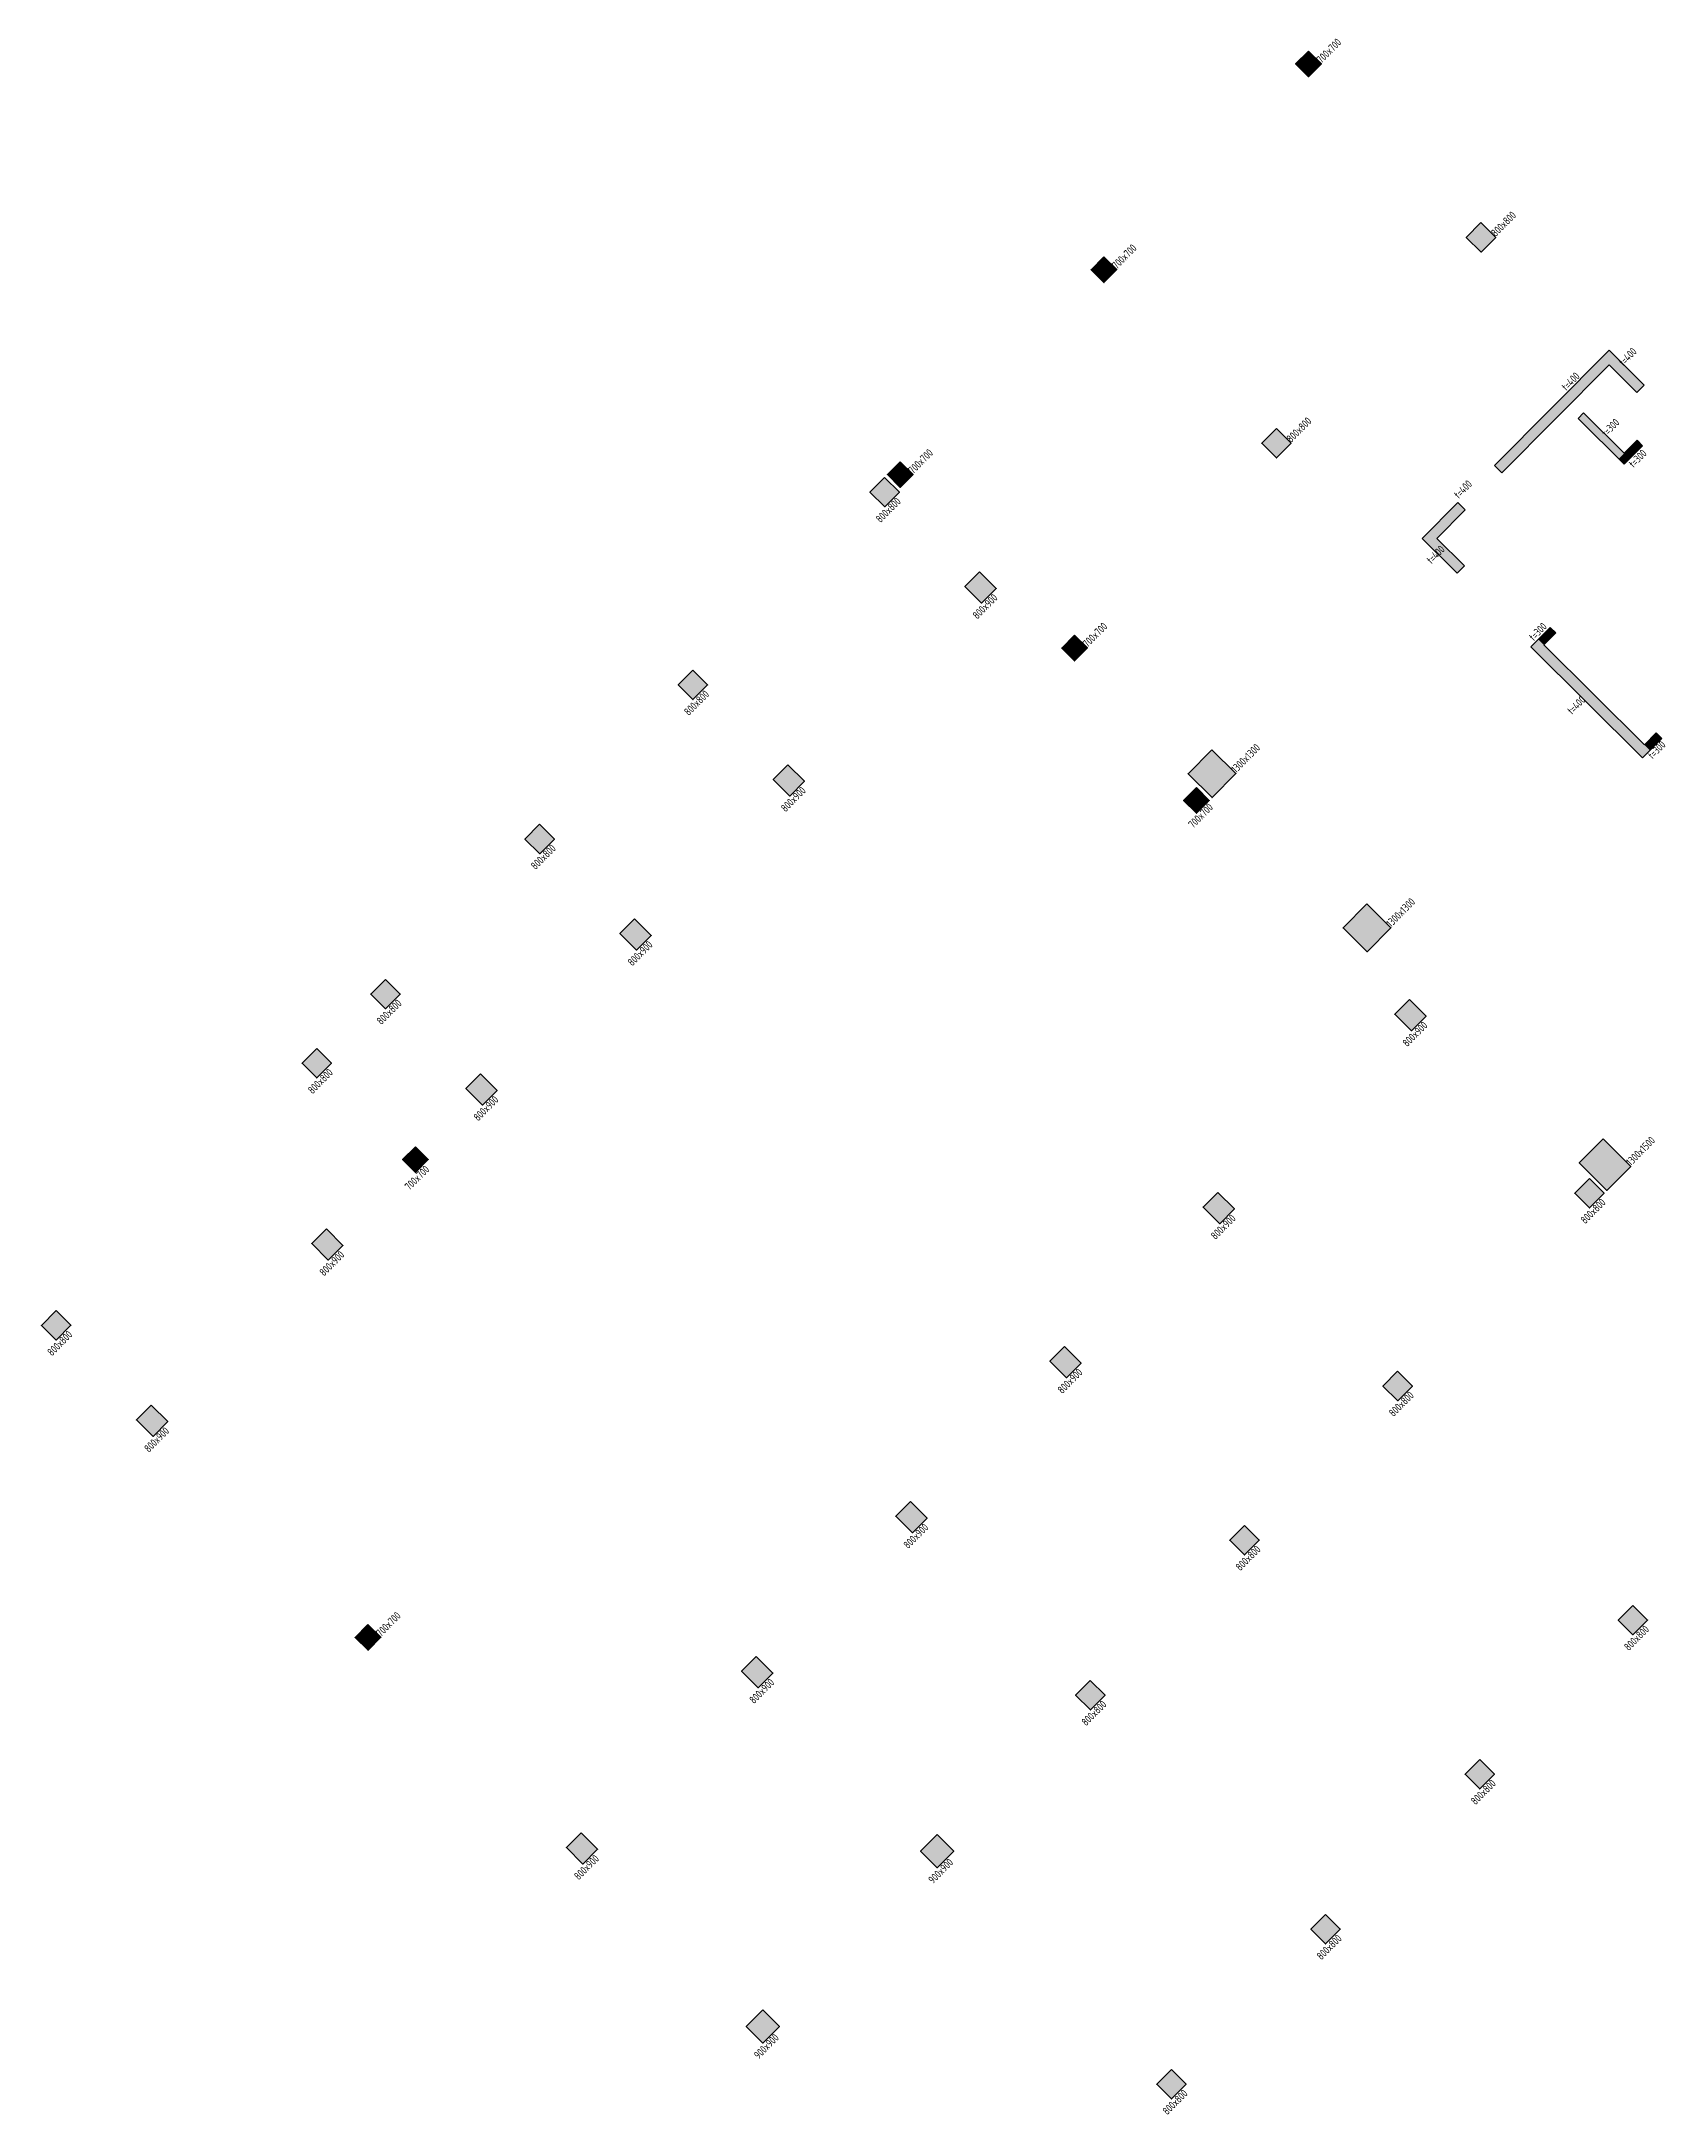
# Model space of a CAD drawing. Extents: x 517158726 to 519536726, y 3499539182 to 3501239182.
# Drawn here: x 518573281 to 518635657, y 3500044862 to 3500124509 of the extents above; entities that cross this region are included whole.
import ezdxf
from ezdxf.enums import TextEntityAlignment as Align

# ---------------------------------------------------------------- set-up
doc = ezdxf.new("R2010")
doc.units = 0
doc.header["$LTSCALE"] = 500
doc.header["$MEASUREMENT"] = 0
doc.layers.get('0').update_dxf_attribs({"linetype": 'CONTINUOUS'})
for name, color, linetype, plot in [('__覆盖_A10-1楼地上客房部分轴网（1：100）_TEN25IWP$0$C-XREF-SLCT', 7, 'CONTINUOUS', False), ('C-XREF-SLCT', 7, 'CONTINUOUS', False), ('S_POST_OTHE', 110, 'CONTINUOUS', False)]:
    doc.layers.add(name, color=color, linetype=linetype, plot=plot)
for name, color, linetype in [('S_COLU', 2, 'CONTINUOUS'), ('S_COLU_HACH', 15, 'CONTINUOUS'), ('S_WALL', 2, 'CONTINUOUS'), ('S_WALL_HACH', 30, 'CONTINUOUS')]:
    doc.layers.add(name, color=color, linetype=linetype)
doc.styles.add('__覆盖_A10-1楼地上客房部分轴网（1：100）_TEN25IWP$0$Acs', font='Tssdeng.shx', dxfattribs={"width": 0.7, "bigfont": 'Tssdchn.shx'})
doc.styles.add('Acs', font='STFANGSO.TTF', dxfattribs={"width": 0.7})
doc.styles.add('TH-STYLE3', font='tssdeng.shx', dxfattribs={"width": 0.7, "bigfont": 'tssdchn.shx'})

msp = doc.modelspace()

# ---------------------------------------------------------------- texts
at = {"layer": 'S_POST_OTHE', "style": 'TH-STYLE3', "width": 0.7}
for s, p in [('700x700', (518622469, 3500123648)), ('800x800', (518629169, 3500116984)), ('700x700', (518614606, 3500115742)), ('800x800', (518621307, 3500109078)), ('700x700', (518606779, 3500107872)), ('800x800', (518605525, 3500105994)), ('800x900', (518609247, 3500102292)), ('700x700', (518613479, 3500101208)), ('800x800', (518598156, 3500098585)), ('1300x1300', (518619185, 3500096380)), ('800x900', (518601878, 3500094883)), ('700x700', (518617538, 3500094260)), ('800x800', (518592267, 3500092664)), ('1300x1300', (518625141, 3500090456)), ('800x900', (518595990, 3500088962)), ('800x800', (518586344, 3500086708)), ('800x900', (518625768, 3500085862)), ('800x800', (518583700, 3500084049)), ('800x900', (518590067, 3500083006)), ('1300x1500', (518634358, 3500081289)), ('700x700', (518587422, 3500080347)), ('800x900', (518618399, 3500078452)), ('800x800', (518632610, 3500079057)), ('800x900', (518584143, 3500077050)), ('800x800', (518573686, 3500073981)), ('800x900', (518612511, 3500072532)), ('800x800', (518625241, 3500071647)), ('800x900', (518577409, 3500070279)), ('800x900', (518606587, 3500066576)), ('800x800', (518619353, 3500065727)), ('700x700', (518586325, 3500063197)), ('800x800', (518634281, 3500062657)), ('800x900', (518600664, 3500060620)), ('800x800', (518613430, 3500059771)), ('800x800', (518628393, 3500056736)), ('800x900', (518593930, 3500053848)), ('900x900', (518607542, 3500053709)), ('800x800', (518622470, 3500050780)), ('900x900', (518600843, 3500046973)), ('800x800', (518616547, 3500044824))]:
    msp.add_text(s, height=300, rotation=45.15706, dxfattribs=at).set_placement(p)
for s, p in [('t=400', (518634344, 3500112289)), ('t=300', (518633683, 3500109568)), ('t=400', (518628015, 3500107201)), ('t=400', (518626966, 3500104691)), ('t=300', (518630894, 3500101729)), ('t=300', (518635460, 3500097188))]:
    msp.add_text(s, height=300, rotation=45.15706, dxfattribs=at).set_placement(p, align=Align.CENTER)
for s, p in [('t=400', (518631942, 3500111554)), ('t=300', (518634517, 3500108594)), ('t=400', (518632161, 3500099117))]:
    msp.add_text(s, height=300, rotation=45.15706, dxfattribs=at).set_placement(p, align=Align.TOP_CENTER)

# ---------------------------------------------------------------- blocks, each defined once
blk = doc.blocks.new('AcsAcadShareArea')
for points in [[(0, 0), (118900, 0), (118900, 85000), (0, 85000)], [(6892.9, 0), (28409.4, 0), (28409.4, 2708.4), (6892.9, 2708.4)], [(0, 0), (6892.9, 0), (6892.9, 2699.2), (0, 2699.2)], [(0, 733), (0, 733), (0, 0), (0, 0)]]:
    blk.add_lwpolyline(points, close=True)
at = {"insert": (596.8, 1991.4), "char_height": 1000, "width": 6073.9, "attachment_point": 1, "style": 'Acs'}
blk.add_mtext('唯一编号：', dxfattribs=at)
at = {"style": 'Acs', "width": 0.8}
blk.add_attdef('唯一编号', (7537.4, 860.8), '', height=1000, dxfattribs=at)
blk = doc.blocks.new('__覆盖_A10-1楼地上客房部分轴网（1：100）_TEN25IWP$0$AcsAcadShareArea')
for points in [[(0, 0), (118900, 0), (118900, 85000), (0, 85000)], [(6892.9, 0), (28409.4, 0), (28409.4, 2708.4), (6892.9, 2708.4)], [(0, 0), (6892.9, 0), (6892.9, 2699.2), (0, 2699.2)], [(0, 733), (0, 733), (0, 0), (0, 0)]]:
    blk.add_lwpolyline(points, close=True)
at = {"insert": (596.8, 1991.4), "char_height": 1000, "width": 6073.9, "attachment_point": 1, "style": '__覆盖_A10-1楼地上客房部分轴网（1：100）_TEN25IWP$0$Acs'}
blk.add_mtext('唯一编号：', dxfattribs=at)
at = {"style": '__覆盖_A10-1楼地上客房部分轴网（1：100）_TEN25IWP$0$Acs', "width": 0.8}
blk.add_attdef('唯一编号', (7537.4, 860.8), '', height=1000, dxfattribs=at)

# ---------------------------------------------------------------- linework, layer by layer
at = {"layer": 'S_COLU', "linetype": 'ByBlock', "lineweight": 35}
for points in [[(518621972, 3500124141), (518621479, 3500123645), (518621975, 3500123151), (518622469, 3500123648)], [(518628602, 3500117548), (518628038, 3500116981), (518628605, 3500116417), (518629169, 3500116984)], [(518614110, 3500116235), (518613616, 3500115739), (518614113, 3500115246), (518614606, 3500115742)], [(518620739, 3500109642), (518620175, 3500109075), (518620743, 3500108511), (518621307, 3500109078)], [(518606282, 3500108365), (518605789, 3500107869), (518606285, 3500107375), (518606779, 3500107872)], [(518605683, 3500107762), (518605119, 3500107195), (518605686, 3500106631), (518606250, 3500107198)], [(518609335, 3500104131), (518608771, 3500103564), (518609409, 3500102929), (518609973, 3500103496)], [(518612983, 3500101702), (518612489, 3500101205), (518612985, 3500100712), (518613479, 3500101208)], [(518598314, 3500100353), (518597750, 3500099786), (518598317, 3500099222), (518598881, 3500099789)], [(518618263, 3500097296), (518617346, 3500096375), (518618268, 3500095458), (518619185, 3500096380)], [(518601966, 3500096721), (518601402, 3500096154), (518602040, 3500095519), (518602604, 3500096087)], [(518617666, 3500095845), (518617172, 3500095349), (518617669, 3500094855), (518618162, 3500095352)], [(518592426, 3500094432), (518591862, 3500093865), (518592429, 3500093301), (518592993, 3500093868)], [(518624219, 3500091373), (518623302, 3500090451), (518624224, 3500089535), (518625141, 3500090456)], [(518596078, 3500090801), (518595514, 3500090234), (518596152, 3500089599), (518596716, 3500090166)], [(518586503, 3500088476), (518585939, 3500087909), (518586506, 3500087345), (518587070, 3500087912)], [(518625855, 3500087701), (518625291, 3500087133), (518625929, 3500086499), (518626494, 3500087066)], [(518583858, 3500085817), (518583294, 3500085250), (518583861, 3500084686), (518584426, 3500085253)], [(518590154, 3500084845), (518589590, 3500084278), (518590228, 3500083643), (518590792, 3500084210)], [(518587652, 3500082045), (518587158, 3500081549), (518587654, 3500081055), (518588148, 3500081551)], [(518633295, 3500082347), (518632378, 3500081425), (518633442, 3500080367), (518634358, 3500081289)], [(518618487, 3500080291), (518617922, 3500079724), (518618561, 3500079089), (518619125, 3500079656)], [(518632769, 3500080825), (518632205, 3500080258), (518632772, 3500079694), (518633336, 3500080261)], [(518584231, 3500078889), (518583667, 3500078322), (518584305, 3500077687), (518584869, 3500078254)], [(518573845, 3500075749), (518573281, 3500075182), (518573848, 3500074618), (518574412, 3500075185)], [(518612598, 3500074370), (518612034, 3500073803), (518612672, 3500073169), (518613237, 3500073736)], [(518625400, 3500073416), (518624836, 3500072848), (518625403, 3500072284), (518625967, 3500072852)], [(518577497, 3500072117), (518576932, 3500071550), (518577571, 3500070916), (518578135, 3500071483)], [(518606675, 3500068414), (518606111, 3500067847), (518606749, 3500067213), (518607313, 3500067780)], [(518619512, 3500067495), (518618947, 3500066928), (518619515, 3500066364), (518620079, 3500066931)], [(518634440, 3500064425), (518633876, 3500063858), (518634443, 3500063293), (518635007, 3500063861)], [(518585828, 3500063690), (518585335, 3500063194), (518585831, 3500062700), (518586325, 3500063197)], [(518600752, 3500062459), (518600188, 3500061891), (518600826, 3500061257), (518601390, 3500061824)], [(518613588, 3500061539), (518613024, 3500060972), (518613591, 3500060408), (518614155, 3500060975)], [(518628552, 3500058504), (518627988, 3500057937), (518628555, 3500057373), (518629119, 3500057940)], [(518594017, 3500055687), (518593453, 3500055120), (518594091, 3500054485), (518594655, 3500055052)], [(518607700, 3500055619), (518607065, 3500054980), (518607704, 3500054346), (518608338, 3500054984)], [(518622629, 3500052548), (518622064, 3500051981), (518622632, 3500051417), (518623196, 3500051984)], [(518601001, 3500048883), (518600366, 3500048245), (518601005, 3500047610), (518601639, 3500048248)], [(518616705, 3500046592), (518616141, 3500046025), (518616708, 3500045461), (518617272, 3500046028)]]:
    msp.add_lwpolyline(points, close=True, dxfattribs=at)
at = {"layer": 'S_COLU_HACH', "ltscale": 3}
for points in [[(518621975, 3500123152), (518621478, 3500123645), (518622468, 3500123648), (518621972, 3500124142)], [(518628038, 3500116981), (518628605, 3500116417), (518628602, 3500117548), (518629169, 3500116984)], [(518614112, 3500115246), (518613616, 3500115739), (518614606, 3500115742), (518614110, 3500116236)], [(518620175, 3500109075), (518620743, 3500108511), (518620739, 3500109642), (518621307, 3500109078)], [(518606285, 3500107375), (518605789, 3500107869), (518606779, 3500107872), (518606282, 3500108365)], [(518605119, 3500107195), (518605686, 3500106631), (518605683, 3500107762), (518606250, 3500107198)], [(518608771, 3500103564), (518609409, 3500102929), (518609335, 3500104131), (518609973, 3500103496)], [(518612489, 3500101205), (518612985, 3500100712), (518612983, 3500101702), (518613479, 3500101208)], [(518597750, 3500099786), (518598317, 3500099222), (518598314, 3500100353), (518598881, 3500099789)], [(518617346, 3500096375), (518618268, 3500095458), (518618263, 3500097296), (518619185, 3500096380)], [(518601402, 3500096154), (518602040, 3500095519), (518601966, 3500096721), (518602604, 3500096087)], [(518617172, 3500095349), (518617669, 3500094855), (518617666, 3500095845), (518618162, 3500095352)], [(518591862, 3500093865), (518592429, 3500093301), (518592426, 3500094432), (518592993, 3500093868)], [(518623302, 3500090451), (518624224, 3500089535), (518624219, 3500091373), (518625141, 3500090456)], [(518595514, 3500090234), (518596152, 3500089599), (518596078, 3500090801), (518596716, 3500090166)], [(518585939, 3500087909), (518586506, 3500087345), (518586503, 3500088476), (518587070, 3500087912)], [(518625291, 3500087133), (518625929, 3500086499), (518625855, 3500087701), (518626494, 3500087066)], [(518583294, 3500085250), (518583861, 3500084686), (518583858, 3500085817), (518584426, 3500085253)], [(518589590, 3500084278), (518590228, 3500083643), (518590154, 3500084845), (518590792, 3500084210)], [(518587158, 3500081549), (518587654, 3500081055), (518587652, 3500082045), (518588148, 3500081551)], [(518632378, 3500081425), (518633442, 3500080367), (518633295, 3500082347), (518634358, 3500081289)], [(518617922, 3500079724), (518618561, 3500079089), (518618487, 3500080291), (518619125, 3500079656)], [(518632205, 3500080258), (518632772, 3500079694), (518632769, 3500080825), (518633336, 3500080261)], [(518583667, 3500078322), (518584305, 3500077687), (518584231, 3500078889), (518584869, 3500078254)], [(518573281, 3500075182), (518573848, 3500074618), (518573845, 3500075749), (518574412, 3500075185)], [(518612034, 3500073803), (518612672, 3500073169), (518612598, 3500074370), (518613237, 3500073736)], [(518624836, 3500072848), (518625403, 3500072284), (518625400, 3500073416), (518625967, 3500072852)], [(518577571, 3500070916), (518576932, 3500071550), (518578135, 3500071483), (518577497, 3500072117)], [(518606111, 3500067847), (518606749, 3500067213), (518606675, 3500068414), (518607313, 3500067780)], [(518618947, 3500066928), (518619515, 3500066364), (518619512, 3500067495), (518620079, 3500066931)], [(518634443, 3500063293), (518633876, 3500063858), (518635007, 3500063861), (518634440, 3500064425)], [(518585831, 3500062700), (518585335, 3500063194), (518586325, 3500063197), (518585828, 3500063690)], [(518600188, 3500061891), (518600826, 3500061257), (518600752, 3500062459), (518601390, 3500061824)], [(518613024, 3500060972), (518613591, 3500060408), (518613588, 3500061539), (518614155, 3500060975)], [(518628555, 3500057373), (518627988, 3500057937), (518629119, 3500057940), (518628552, 3500058504)], [(518594091, 3500054485), (518593453, 3500055120), (518594655, 3500055052), (518594017, 3500055687)], [(518607065, 3500054980), (518607704, 3500054346), (518607700, 3500055619), (518608338, 3500054984)], [(518622632, 3500051417), (518622064, 3500051981), (518623196, 3500051984), (518622629, 3500052548)], [(518601005, 3500047610), (518600366, 3500048245), (518601639, 3500048248), (518601001, 3500048883)], [(518616708, 3500045461), (518616141, 3500046025), (518617272, 3500046028), (518616705, 3500046592)]]:
    msp.add_solid(points, dxfattribs=at)
at = {"layer": 'S_WALL', "linetype": 'ByBlock'}
for points in [[(518629406, 3500107934), (518629406, 3500107934), (518633531, 3500112082), (518634595, 3500111024), (518634877, 3500111307), (518633530, 3500112647), (518629123, 3500108216), (518629406, 3500107934)], [(518632335, 3500110028), (518634108, 3500108265), (518634813, 3500108974), (518634600, 3500109185), (518634106, 3500108689), (518632546, 3500110240), (518632335, 3500110028)]]:
    msp.add_lwpolyline(points, dxfattribs=at)
for points in [[(518627996, 3500106516), (518627712, 3500106798), (518626337, 3500105415), (518627684, 3500104075), (518627966, 3500104359), (518626903, 3500105416)], [(518634810, 3500096988), (518635551, 3500097733), (518635338, 3500097944), (518634880, 3500097483), (518631015, 3500101327), (518631474, 3500101787), (518631261, 3500101999), (518630521, 3500101254)]]:
    msp.add_lwpolyline(points, close=True, dxfattribs=at)
at = {"layer": 'S_WALL_HACH', "ltscale": 3}
for points in [[(518629406, 3500107934), (518629123, 3500108216), (518633531, 3500112082), (518633248, 3500112364)], [(518634595, 3500111024), (518634877, 3500111307), (518633248, 3500112364), (518633530, 3500112647)], [(518632546, 3500110240), (518632335, 3500110028), (518634106, 3500108689), (518633895, 3500108476)], [(518633895, 3500108476), (518634108, 3500108265), (518634600, 3500109185), (518634813, 3500108974)], [(518626621, 3500105133), (518626337, 3500105415), (518627996, 3500106516), (518627712, 3500106798)], [(518627966, 3500104359), (518627684, 3500104075), (518626903, 3500105416), (518626621, 3500105133)], [(518630803, 3500101538), (518631015, 3500101327), (518631261, 3500101999), (518631474, 3500101787)], [(518630803, 3500101538), (518630521, 3500101254), (518635092, 3500097272), (518634810, 3500096988)], [(518634880, 3500097483), (518635092, 3500097272), (518635338, 3500097944), (518635551, 3500097733)]]:
    msp.add_solid(points, dxfattribs=at)

# ---------------------------------------------------------------- block references
at = {"layer": '__覆盖_A10-1楼地上客房部分轴网（1：100）_TEN25IWP$0$C-XREF-SLCT', "xscale": 20, "yscale": 20, "zscale": 20}
msp.add_blockref('__覆盖_A10-1楼地上客房部分轴网（1：100）_TEN25IWP$0$AcsAcadShareArea', (517158726, 3499539182), dxfattribs=at).add_auto_attribs({'唯一编号': '1#楼地上客房部分轴网（1：100）'})
at = {"layer": 'C-XREF-SLCT', "xscale": 20, "yscale": 20, "zscale": 20}
msp.add_blockref('AcsAcadShareArea', (517158726, 3499539182), dxfattribs=at).add_auto_attribs({'唯一编号': 'colu'})

msp.set_redraw_order([(e.dxf.handle, doc.entitydb.next_handle()) for e in msp.query("TEXT MTEXT ATTDEF DIMENSION ARC_DIMENSION")])  # texts and dimensions are drawn at this point

doc.saveas('drawing.dxf')
